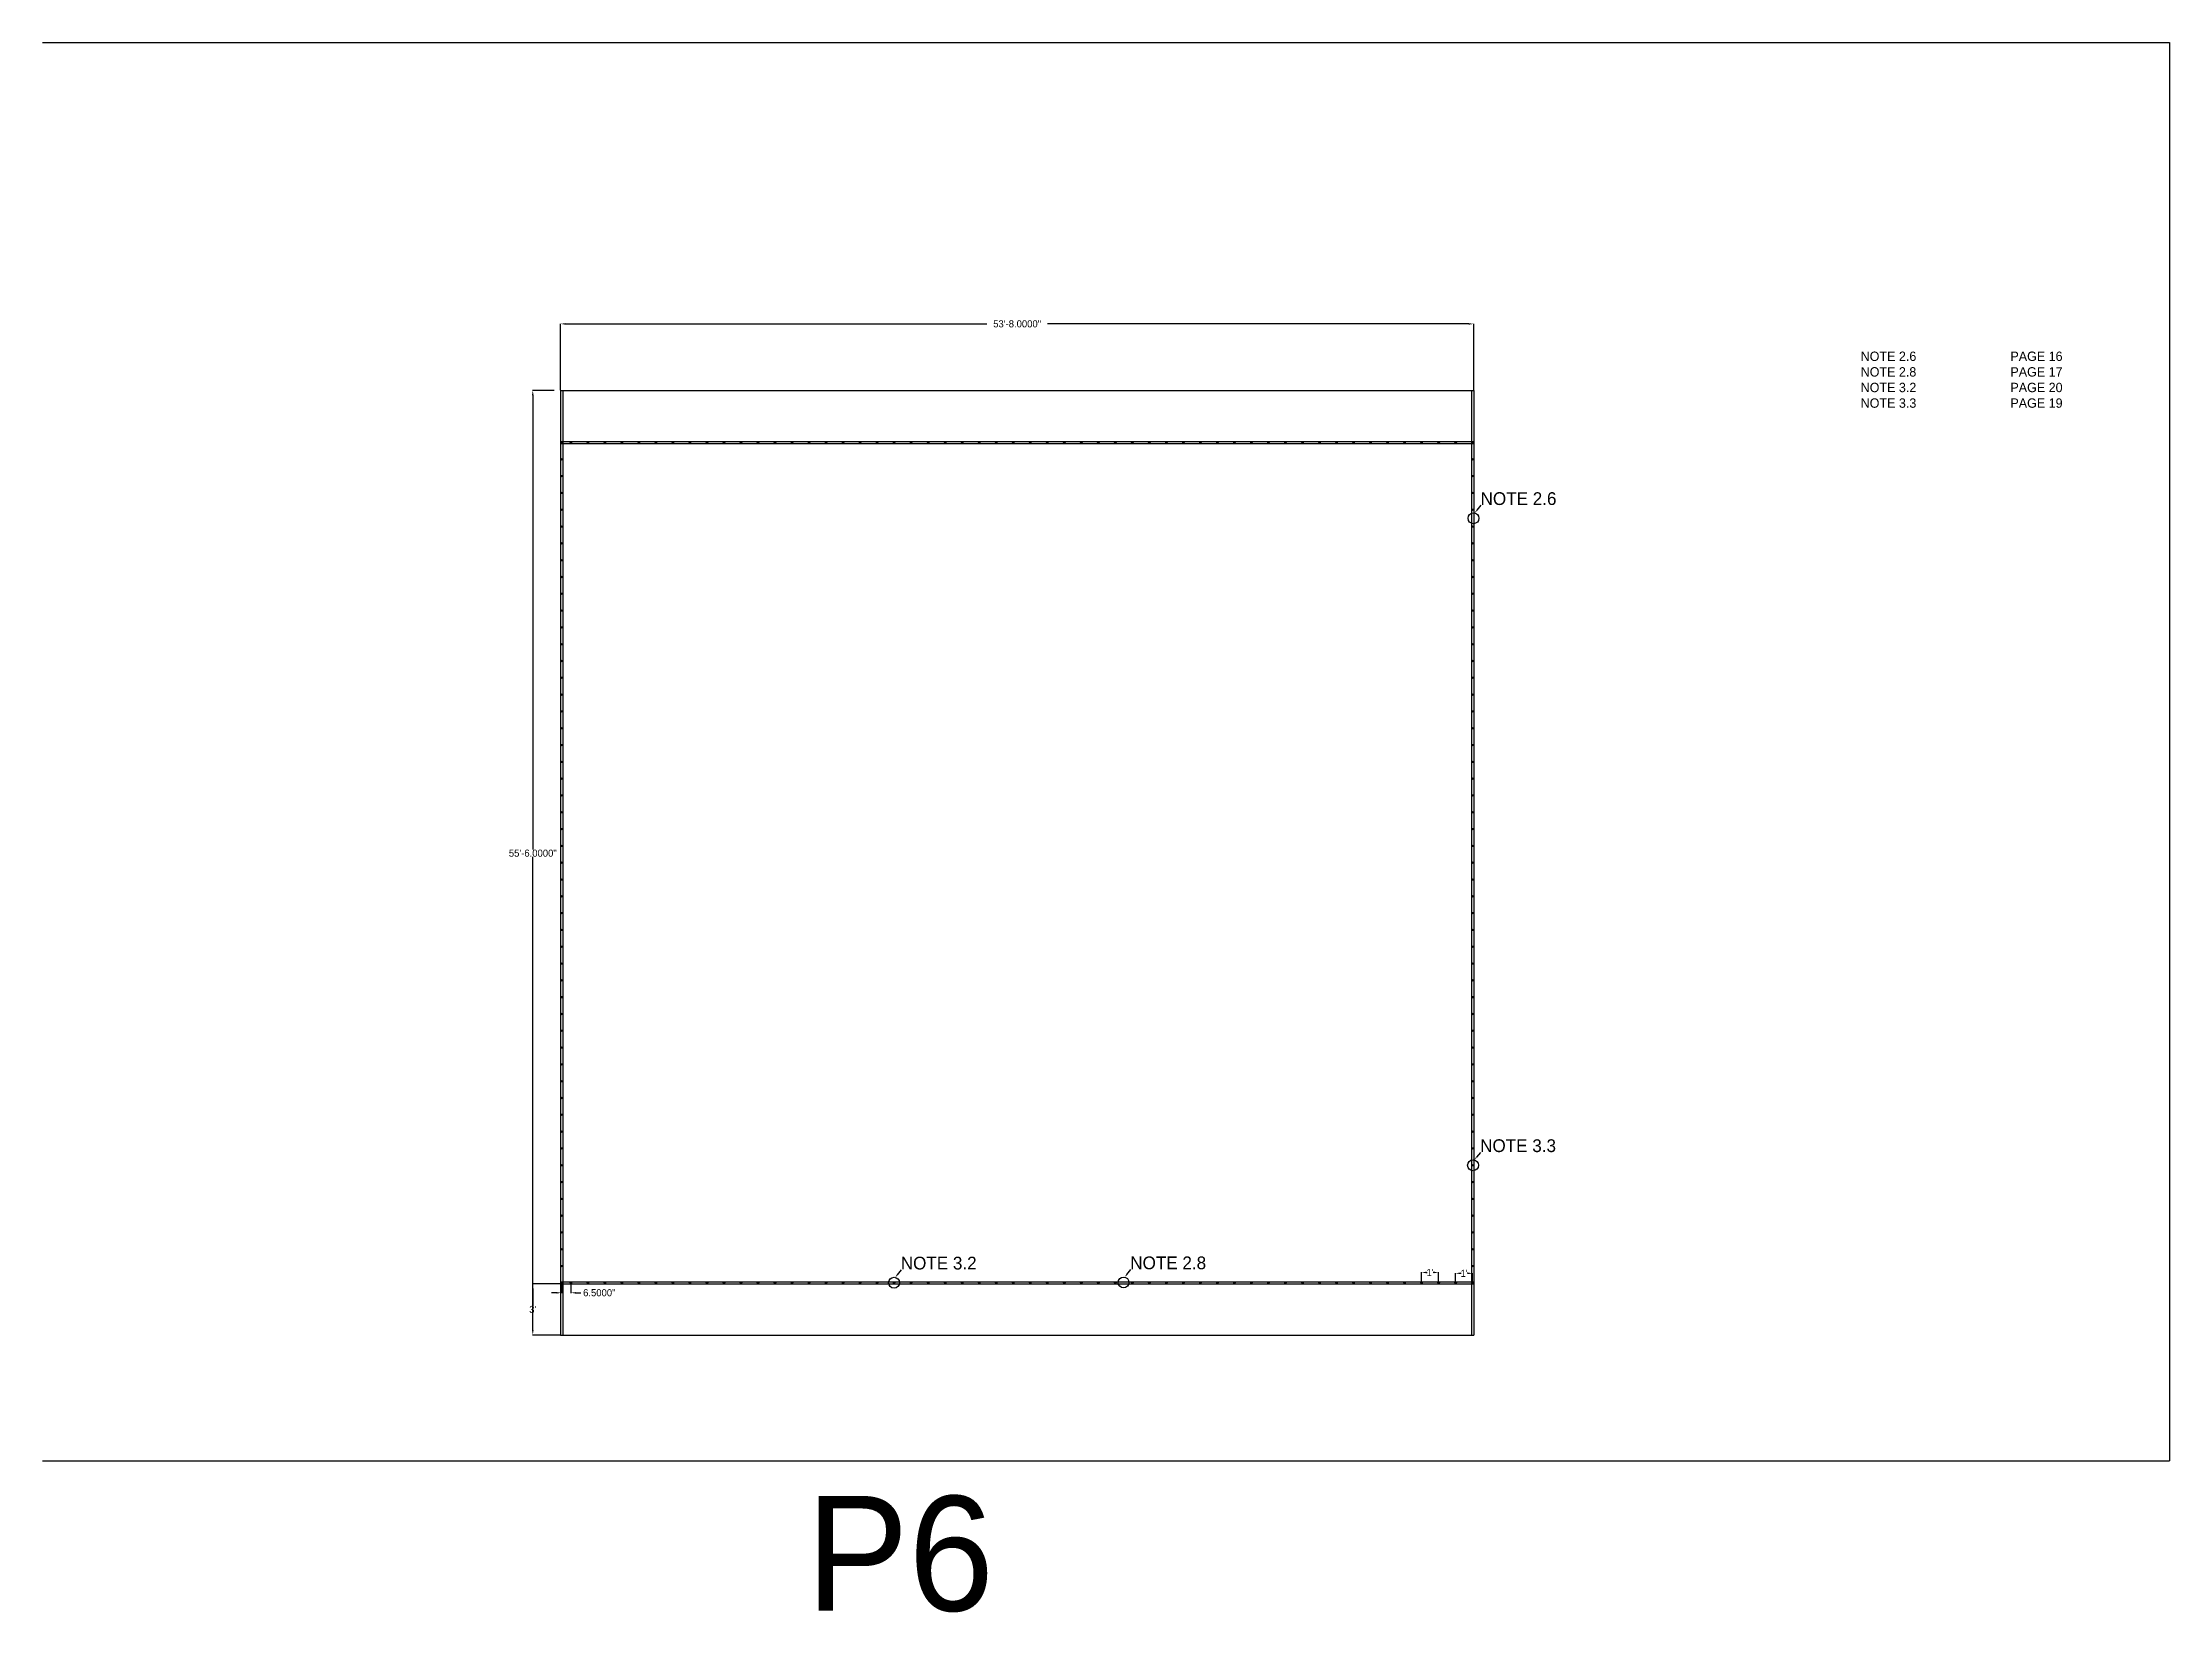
# Model space of a CAD drawing. Header units: inches. Extents: x 1631 to 16634, y 11819 to 13981.
# Drawn here: x 9134 to 10634, y 12874 to 13981 of the extents above; entities that cross this region are included whole.
import ezdxf

# ---------------------------------------------------------------- set-up
doc = ezdxf.new("R2010")
doc.units = ezdxf.units.IN
doc.header["$MEASUREMENT"] = 0
for name, color, linetype in [('DIMENSION', 7, 'Continuous'), ('FINISH', 1, 'Continuous'), ('GROMMET', 7, 'Continuous'), ('TEXT', 7, 'Continuous'), ('WEBB', 5, 'Continuous')]:
    doc.layers.add(name, color=color, linetype=linetype)
doc.dimstyles.get("Standard").update_dxf_attribs({"dimtxt": 2.5, "dimasz": 3.5, "dimexe": 0.18, "dimexo": 0.0625, "dimgap": 0.09, "dimtad": 0, "dimtih": 1, "dimtoh": 1, "dimdec": 4, "dimzin": 0, "dimdsep": 46, "dimlunit": 3, "dimtxsty": 'Standard', "dimcen": 0.09, "dimadec": 0, "dimazin": 0, "dimtfac": 1, "dimtdec": 4, "dimtofl": 0, "dimtmove": 0, "dimatfit": 3, "dimfxl": 0, "dimtolj": 1, "dimtzin": 0, "dimarcsym": 0})

msp = doc.modelspace()

# ---------------------------------------------------------------- texts
at = {"layer": 'TEXT'}
for s, height, p in [('NOTE 2.6', 9, (10147.93757, 13654.70164)), ('NOTE 3.3', 9, (10147.61445, 13198.49427)), ('NOTE 2.8', 9, (9900.86678, 13115.87503)), ('NOTE 3.2', 9, (9739.0251, 13115.71282)), ('P6', 80.977854, (9672.28893, 12875.04751))]:
    msp.add_text(s, height=height, dxfattribs=at).set_placement(p)
at = {"layer": 'TEXT', "insert": (10415.98541, 13762.8571), "char_height": 6.6, "width": 210.3834797, "attachment_point": 1}
msp.add_mtext('NOTE 2.6^I^I^IPAGE 16\\PNOTE 2.8^I^I^IPAGE 17\\PNOTE 3.2^I^I ^IPAGE 20\\PNOTE 3.3^I^I^IPAGE 19', dxfattribs=at)

# ---------------------------------------------------------------- blocks, each defined once
blk = doc.blocks.new('*D120')
at = {"layer": 'DEFPOINTS', "color": 0}
for p in [(9479.5, 13735.5), (9498.6, 13735.5), (9498.6, 13069.5)]:
    blk.add_point(p, dxfattribs=at)
at = {"layer": 'DIMENSION', "color": 0, "lineweight": -2}
for p, q in [((9494.6, 13735.5), (9479.3, 13735.5)), ((9479.5, 13732), (9479.5, 13411.8)), ((9479.5, 13073), (9479.5, 13406.7)), ((9494.6, 13069.5), (9479.3, 13069.5))]:
    blk.add_line(p, q, dxfattribs=at)
at = {"layer": 'DIMENSION', "color": 0}
for points in [[(9478.9, 13732), (9480.1, 13732), (9479.5, 13735.5)], [(9478.9, 13073), (9480.1, 13073), (9479.5, 13069.5)]]:
    blk.add_solid(points, dxfattribs=at)
at = {"layer": 'DIMENSION', "color": 0, "insert": (9479.5, 13409.2), "char_height": 5, "attachment_point": 5}
blk.add_mtext('\\A1;55\'-6.0000"', dxfattribs=at)
blk = doc.blocks.new('*D135')
at = {"layer": 'DEFPOINTS', "color": 0}
for p in [(10142.3, 13113), (10130.3, 13106.2), (10142.3, 13106.2)]:
    blk.add_point(p, dxfattribs=at)
at = {"layer": 'TEXT', "color": 0, "lineweight": -2}
for p, q in [((10130.3, 13106.3), (10130.3, 13113.2)), ((10133.8, 13113), (10134.2, 13113)), ((10138.8, 13113), (10138.5, 13113)), ((10142.3, 13106.3), (10142.3, 13113.2))]:
    blk.add_line(p, q, dxfattribs=at)
at = {"layer": 'TEXT', "color": 0}
for points in [[(10133.8, 13113.6), (10133.8, 13112.4), (10130.3, 13113)], [(10138.8, 13113.6), (10138.8, 13112.4), (10142.3, 13113)]]:
    blk.add_solid(points, dxfattribs=at)
at = {"layer": 'TEXT', "color": 0, "insert": (10136.3, 13113), "char_height": 5, "attachment_point": 5}
blk.add_mtext("\\A1;1'", dxfattribs=at)
blk = doc.blocks.new('*D136')
at = {"layer": 'DEFPOINTS', "color": 0}
for p in [(10106.3, 13113.6), (10106.3, 13106.2), (10118.3, 13106.2)]:
    blk.add_point(p, dxfattribs=at)
at = {"layer": 'TEXT', "color": 0, "lineweight": -2}
for p, q in [((10106.3, 13106.3), (10106.3, 13113.8)), ((10109.8, 13113.6), (10110.2, 13113.6)), ((10114.8, 13113.6), (10114.5, 13113.6)), ((10118.3, 13106.3), (10118.3, 13113.8))]:
    blk.add_line(p, q, dxfattribs=at)
at = {"layer": 'TEXT', "color": 0}
for points in [[(10109.8, 13114.2), (10109.8, 13113), (10106.3, 13113.6)], [(10114.8, 13114.2), (10114.8, 13113), (10118.3, 13113.6)]]:
    blk.add_solid(points, dxfattribs=at)
at = {"layer": 'TEXT', "color": 0, "insert": (10112.3, 13113.6), "char_height": 5, "attachment_point": 5}
blk.add_mtext("\\A1;1'", dxfattribs=at)
blk = doc.blocks.new('*D165')
at = {"layer": 'DEFPOINTS', "color": 0}
for p in [(10143.1, 13782.4), (9499.1, 13735.5), (10143.1, 13735.5)]:
    blk.add_point(p, dxfattribs=at)
at = {"layer": 'DIMENSION', "color": 0, "lineweight": -2}
for p, q in [((9499.1, 13735.6), (9499.1, 13782.5)), ((9502.6, 13782.4), (9799.8, 13782.4)), ((10139.6, 13782.4), (9842.4, 13782.4)), ((10143.1, 13735.6), (10143.1, 13782.5))]:
    blk.add_line(p, q, dxfattribs=at)
at = {"layer": 'DIMENSION', "color": 0}
for points in [[(9502.6, 13782.9), (9502.6, 13781.8), (9499.1, 13782.4)], [(10139.6, 13782.9), (10139.6, 13781.8), (10143.1, 13782.4)]]:
    blk.add_solid(points, dxfattribs=at)
at = {"layer": 'DIMENSION', "color": 0, "insert": (9821.1, 13782.4), "char_height": 5, "attachment_point": 5}
blk.add_mtext('\\A1;53\'-8.0000"', dxfattribs=at)
blk = doc.blocks.new('*D166')
at = {"layer": 'DEFPOINTS', "color": 0}
for p in [(9499.1, 13105.5), (9479.5, 13069.5), (9499.1, 13069.5)]:
    blk.add_point(p, dxfattribs=at)
at = {"layer": 'DIMENSION', "color": 0, "lineweight": -2}
for p, q in [((9499, 13105.5), (9479.3, 13105.5)), ((9479.5, 13102), (9479.5, 13090.1)), ((9479.5, 13073), (9479.5, 13084.9)), ((9499, 13069.5), (9479.3, 13069.5))]:
    blk.add_line(p, q, dxfattribs=at)
at = {"layer": 'DIMENSION', "color": 0}
for points in [[(9478.9, 13102), (9480.1, 13102), (9479.5, 13105.5)], [(9478.9, 13073), (9480.1, 13073), (9479.5, 13069.5)]]:
    blk.add_solid(points, dxfattribs=at)
at = {"layer": 'DIMENSION', "color": 0, "insert": (9479.5, 13087.5), "char_height": 5, "attachment_point": 5}
blk.add_mtext("\\A1;3'", dxfattribs=at)
blk = doc.blocks.new('*D178')
at = {"layer": 'DEFPOINTS', "color": 0}
for p in [(9499.8, 13106.2), (9506.3, 13106.2), (9506.3, 13099.3)]:
    blk.add_point(p, dxfattribs=at)
at = {"layer": 'DIMENSION', "color": 0, "lineweight": -2}
for p, q in [((9496.3, 13099.3), (9492.8, 13099.3)), ((9499.8, 13106.2), (9499.8, 13099.1)), ((9506.3, 13106.2), (9506.3, 13099.1)), ((9509.8, 13099.3), (9513.3, 13099.3))]:
    blk.add_line(p, q, dxfattribs=at)
at = {"layer": 'DIMENSION', "color": 0}
for points in [[(9496.3, 13099.8), (9496.3, 13098.7), (9499.8, 13099.3)], [(9509.8, 13099.8), (9509.8, 13098.7), (9506.3, 13099.3)]]:
    blk.add_solid(points, dxfattribs=at)
at = {"layer": 'DIMENSION', "color": 0, "insert": (9526.4, 13099.3), "char_height": 5, "attachment_point": 5}
blk.add_mtext('\\A1;6.5000"', dxfattribs=at)

# ---------------------------------------------------------------- dimensions: what is measured, and where the dimension line sits
at = {"layer": 'DIMENSION'}
for base, p1, p2, picture, middle in [((10143.09834, 13782.35193), (9499.09834, 13735.49632), (10143.09834, 13735.49632), '*D165', (9821.09834, 13782.35193)), ((9506.34834, 13099.26064), (9499.84834, 13106.24632), (9506.34834, 13106.24632), '*D178', (9526.355, 13099.26064))]:
    dim = msp.add_linear_dim(base=base, p1=p1, p2=p2, dimstyle='Standard', override={"dimtxt": 5}, dxfattribs=at)
    dim.commit()
    dim.dimension.update_dxf_attribs({"geometry": picture, "text_midpoint": middle})
for base, p1, p2, override, picture, middle in [((9479.52544, 13735.49632), (9498.59834, 13069.49632), (9498.59834, 13735.49632), {"dimscale": 1, "dimtxt": 5, "dimexo": 4, "dimcen": 6, "dimatfit": 3}, '*D120', (9479.52544, 13409.24632)), ((9479.52544, 13069.49632), (9499.09834, 13105.49632), (9499.09834, 13069.49632), {"dimtxt": 5}, '*D166', (9479.52544, 13087.51937))]:
    dim = msp.add_linear_dim(base=base, p1=p1, p2=p2, angle=90, dimstyle='Standard', override=override, dxfattribs=at)
    dim.commit()
    dim.dimension.update_dxf_attribs({"geometry": picture, "text_midpoint": middle, "dimtype": 160})
at = {"layer": 'TEXT'}
for base, p1, p2, picture, middle in [((10106.34834, 13113.59501), (10118.34834, 13106.24632), (10106.34834, 13106.24632), '*D136', (10112.34834, 13113.59501)), ((10142.34834, 13113.02806), (10130.34834, 13106.24632), (10142.34834, 13106.24632), '*D135', (10136.34834, 13113.02806))]:
    dim = msp.add_linear_dim(base=base, p1=p1, p2=p2, dimstyle='Standard', override={"dimtxt": 5}, dxfattribs=at)
    dim.commit()
    dim.dimension.update_dxf_attribs({"geometry": picture, "text_midpoint": middle})

# ---------------------------------------------------------------- linework, layer by layer
at = {"layer": 'FINISH'}
for p, q in [((9499.09834, 13735.49632), (10143.09834, 13735.49632)), ((9499.09834, 13069.49632), (10143.09834, 13069.49632))]:
    msp.add_line(p, q, dxfattribs=at)
at = {"layer": 'GROMMET'}
for centre, radius in [((9499.84834, 13698.74632), 0.5), ((9499.84834, 13698.74632), 0.25), ((9506.34834, 13698.74632), 0.5), ((9506.34834, 13698.74632), 0.25), ((9518.34834, 13698.74632), 0.5), ((9518.34834, 13698.74632), 0.25), ((9530.34834, 13698.74632), 0.5), ((9530.34834, 13698.74632), 0.25), ((9542.34834, 13698.74632), 0.5), ((9542.34834, 13698.74632), 0.25), ((9554.34834, 13698.74632), 0.5), ((9554.34834, 13698.74632), 0.25), ((9566.34834, 13698.74632), 0.5), ((9566.34834, 13698.74632), 0.25), ((9578.34834, 13698.74632), 0.5), ((9578.34834, 13698.74632), 0.25), ((9590.34834, 13698.74632), 0.5), ((9590.34834, 13698.74632), 0.25), ((9602.34834, 13698.74632), 0.5), ((9602.34834, 13698.74632), 0.25), ((9614.34834, 13698.74632), 0.5), ((9614.34834, 13698.74632), 0.25), ((9626.34834, 13698.74632), 0.5), ((9626.34834, 13698.74632), 0.25), ((9638.34834, 13698.74632), 0.5), ((9638.34834, 13698.74632), 0.25), ((9650.34834, 13698.74632), 0.5), ((9650.34834, 13698.74632), 0.25), ((9662.34834, 13698.74632), 0.5), ((9662.34834, 13698.74632), 0.25), ((9674.34834, 13698.74632), 0.5), ((9674.34834, 13698.74632), 0.25), ((9686.34834, 13698.74632), 0.5), ((9686.34834, 13698.74632), 0.25), ((9698.34834, 13698.74632), 0.5), ((9698.34834, 13698.74632), 0.25), ((9710.34834, 13698.74632), 0.5), ((9710.34834, 13698.74632), 0.25), ((9722.34834, 13698.74632), 0.5), ((9722.34834, 13698.74632), 0.25), ((9734.34834, 13698.74632), 0.5), ((9734.34834, 13698.74632), 0.25), ((9746.34834, 13698.74632), 0.5), ((9746.34834, 13698.74632), 0.25), ((9758.34834, 13698.74632), 0.5), ((9758.34834, 13698.74632), 0.25), ((9770.34834, 13698.74632), 0.5), ((9770.34834, 13698.74632), 0.25), ((9782.34834, 13698.74632), 0.5), ((9782.34834, 13698.74632), 0.25), ((9794.34834, 13698.74632), 0.5), ((9794.34834, 13698.74632), 0.25), ((9806.34834, 13698.74632), 0.5), ((9806.34834, 13698.74632), 0.25), ((9818.34834, 13698.74632), 0.5), ((9818.34834, 13698.74632), 0.25), ((9830.34834, 13698.74632), 0.5), ((9830.34834, 13698.74632), 0.25), ((9842.34834, 13698.74632), 0.5), ((9842.34834, 13698.74632), 0.25), ((9854.34834, 13698.74632), 0.5), ((9854.34834, 13698.74632), 0.25), ((9866.34834, 13698.74632), 0.5), ((9866.34834, 13698.74632), 0.25), ((9878.34834, 13698.74632), 0.5), ((9878.34834, 13698.74632), 0.25), ((9890.34834, 13698.74632), 0.5), ((9890.34834, 13698.74632), 0.25), ((9902.34834, 13698.74632), 0.5), ((9902.34834, 13698.74632), 0.25), ((9914.34834, 13698.74632), 0.5), ((9914.34834, 13698.74632), 0.25), ((9926.34834, 13698.74632), 0.5), ((9926.34834, 13698.74632), 0.25), ((9938.34834, 13698.74632), 0.5), ((9938.34834, 13698.74632), 0.25), ((9950.34834, 13698.74632), 0.5), ((9950.34834, 13698.74632), 0.25), ((9962.34834, 13698.74632), 0.5), ((9962.34834, 13698.74632), 0.25), ((9974.34834, 13698.74632), 0.5), ((9974.34834, 13698.74632), 0.25), ((9986.34834, 13698.74632), 0.5), ((9986.34834, 13698.74632), 0.25), ((9998.34834, 13698.74632), 0.5), ((9998.34834, 13698.74632), 0.25), ((10010.34834, 13698.74632), 0.5), ((10010.34834, 13698.74632), 0.25), ((10022.34834, 13698.74632), 0.5), ((10022.34834, 13698.74632), 0.25), ((10034.34834, 13698.74632), 0.5), ((10034.34834, 13698.74632), 0.25), ((10046.34834, 13698.74632), 0.5), ((10046.34834, 13698.74632), 0.25), ((10058.34834, 13698.74632), 0.5), ((10058.34834, 13698.74632), 0.25), ((10070.34834, 13698.74632), 0.5), ((10070.34834, 13698.74632), 0.25), ((10082.34834, 13698.74632), 0.5), ((10082.34834, 13698.74632), 0.25), ((10094.34834, 13698.74632), 0.5), ((10094.34834, 13698.74632), 0.25), ((10106.34834, 13698.74632), 0.5), ((10106.34834, 13698.74632), 0.25), ((10118.34834, 13698.74632), 0.5), ((10118.34834, 13698.74632), 0.25), ((10130.34834, 13698.74632), 0.5), ((10130.34834, 13698.74632), 0.25), ((10142.34834, 13698.74632), 0.5), ((10142.34834, 13698.74632), 0.25), ((9499.84834, 13686.89632), 0.5), ((9499.84834, 13686.89632), 0.25), ((10142.34834, 13686.89632), 0.5), ((10142.34834, 13686.89632), 0.25), ((9499.84834, 13675.04632), 0.5), ((9499.84834, 13675.04632), 0.25), ((10142.34834, 13675.04632), 0.5), ((10142.34834, 13675.04632), 0.25), ((9499.84834, 13663.19632), 0.5), ((9499.84834, 13651.34632), 0.5), ((9499.84834, 13663.19632), 0.25), ((9499.84834, 13651.34632), 0.25), ((10142.34834, 13663.19632), 0.5), ((10142.34834, 13651.34632), 0.5), ((10142.34834, 13663.19632), 0.25), ((10142.34834, 13651.34632), 0.25), ((9499.84834, 13639.49632), 0.5), ((9499.84834, 13639.49632), 0.25), ((10142.34834, 13639.49632), 0.5), ((10142.34834, 13639.49632), 0.25), ((9499.84834, 13627.64632), 0.5), ((9499.84834, 13627.64632), 0.25), ((10142.34834, 13627.64632), 0.5), ((10142.34834, 13627.64632), 0.25), ((9499.84834, 13615.79632), 0.5), ((9499.84834, 13615.79632), 0.25), ((10142.34834, 13615.79632), 0.5), ((10142.34834, 13615.79632), 0.25), ((9499.84834, 13603.94632), 0.5), ((9499.84834, 13592.09632), 0.5), ((9499.84834, 13603.94632), 0.25), ((9499.84834, 13592.09632), 0.25), ((10142.34834, 13603.94632), 0.5), ((10142.34834, 13592.09632), 0.5), ((10142.34834, 13603.94632), 0.25), ((10142.34834, 13592.09632), 0.25), ((9499.84834, 13580.24632), 0.5), ((9499.84834, 13580.24632), 0.25), ((10142.34834, 13580.24632), 0.5), ((10142.34834, 13580.24632), 0.25), ((9499.84834, 13568.39632), 0.5), ((9499.84834, 13568.39632), 0.25), ((10142.34834, 13568.39632), 0.5), ((10142.34834, 13568.39632), 0.25), ((9499.84834, 13556.54632), 0.5), ((9499.84834, 13544.69632), 0.5), ((9499.84834, 13556.54632), 0.25), ((10142.34834, 13556.54632), 0.5), ((10142.34834, 13544.69632), 0.5), ((10142.34834, 13556.54632), 0.25), ((9499.84834, 13532.84632), 0.5), ((9499.84834, 13544.69632), 0.25), ((9499.84834, 13532.84632), 0.25), ((10142.34834, 13532.84632), 0.5), ((10142.34834, 13544.69632), 0.25), ((10142.34834, 13532.84632), 0.25), ((9499.84834, 13520.99632), 0.5), ((9499.84834, 13520.99632), 0.25), ((10142.34834, 13520.99632), 0.5), ((10142.34834, 13520.99632), 0.25), ((9499.84834, 13509.14632), 0.5), ((9499.84834, 13509.14632), 0.25), ((10142.34834, 13509.14632), 0.5), ((10142.34834, 13509.14632), 0.25), ((9499.84834, 13497.29632), 0.5), ((9499.84834, 13485.44632), 0.5), ((9499.84834, 13497.29632), 0.25), ((9499.84834, 13485.44632), 0.25), ((10142.34834, 13497.29632), 0.5), ((10142.34834, 13485.44632), 0.5), ((10142.34834, 13497.29632), 0.25), ((10142.34834, 13485.44632), 0.25), ((9499.84834, 13473.59632), 0.5), ((9499.84834, 13473.59632), 0.25), ((10142.34834, 13473.59632), 0.5), ((10142.34834, 13473.59632), 0.25), ((9499.84834, 13461.74632), 0.5), ((9499.84834, 13461.74632), 0.25), ((10142.34834, 13461.74632), 0.5), ((10142.34834, 13461.74632), 0.25), ((9499.84834, 13449.89632), 0.5), ((9499.84834, 13449.89632), 0.25), ((10142.34834, 13449.89632), 0.5), ((10142.34834, 13449.89632), 0.25), ((9499.84834, 13438.04632), 0.5), ((9499.84834, 13426.19632), 0.5), ((9499.84834, 13438.04632), 0.25), ((9499.84834, 13426.19632), 0.25), ((10142.34834, 13438.04632), 0.5), ((10142.34834, 13426.19632), 0.5), ((10142.34834, 13438.04632), 0.25), ((10142.34834, 13426.19632), 0.25), ((9499.84834, 13414.34632), 0.5), ((9499.84834, 13414.34632), 0.25), ((10142.34834, 13414.34632), 0.5), ((10142.34834, 13414.34632), 0.25), ((9499.84834, 13402.49632), 0.5), ((9499.84834, 13402.49632), 0.25), ((10142.34834, 13402.49632), 0.5), ((10142.34834, 13402.49632), 0.25), ((9499.84834, 13390.64632), 0.5), ((9499.84834, 13390.64632), 0.25), ((10142.34834, 13390.64632), 0.5), ((10142.34834, 13390.64632), 0.25), ((9499.84834, 13378.79632), 0.5), ((9499.84834, 13366.94632), 0.5), ((9499.84834, 13378.79632), 0.25), ((9499.84834, 13366.94632), 0.25), ((10142.34834, 13378.79632), 0.5), ((10142.34834, 13366.94632), 0.5), ((10142.34834, 13378.79632), 0.25), ((10142.34834, 13366.94632), 0.25), ((9499.84834, 13355.09632), 0.5), ((9499.84834, 13355.09632), 0.25), ((10142.34834, 13355.09632), 0.5), ((10142.34834, 13355.09632), 0.25), ((9499.84834, 13343.24632), 0.5), ((9499.84834, 13343.24632), 0.25), ((10142.34834, 13343.24632), 0.5), ((10142.34834, 13343.24632), 0.25), ((9499.84834, 13331.39632), 0.5), ((9499.84834, 13319.54632), 0.5), ((9499.84834, 13331.39632), 0.25), ((10142.34834, 13331.39632), 0.5), ((10142.34834, 13319.54632), 0.5), ((10142.34834, 13331.39632), 0.25), ((9499.84834, 13307.69632), 0.5), ((9499.84834, 13319.54632), 0.25), ((9499.84834, 13307.69632), 0.25), ((10142.34834, 13307.69632), 0.5), ((10142.34834, 13319.54632), 0.25), ((10142.34834, 13307.69632), 0.25), ((9499.84834, 13295.84632), 0.5), ((9499.84834, 13295.84632), 0.25), ((10142.34834, 13295.84632), 0.5), ((10142.34834, 13295.84632), 0.25), ((9499.84834, 13283.99632), 0.5), ((9499.84834, 13283.99632), 0.25), ((10142.34834, 13283.99632), 0.5), ((10142.34834, 13283.99632), 0.25), ((9499.84834, 13272.14632), 0.5), ((9499.84834, 13260.29632), 0.5), ((9499.84834, 13272.14632), 0.25), ((9499.84834, 13260.29632), 0.25), ((10142.34834, 13272.14632), 0.5), ((10142.34834, 13260.29632), 0.5), ((10142.34834, 13272.14632), 0.25), ((10142.34834, 13260.29632), 0.25), ((9499.84834, 13248.44632), 0.5), ((9499.84834, 13248.44632), 0.25), ((10142.34834, 13248.44632), 0.5), ((10142.34834, 13248.44632), 0.25), ((9499.84834, 13236.59632), 0.5), ((9499.84834, 13236.59632), 0.25), ((10142.34834, 13236.59632), 0.5), ((10142.34834, 13236.59632), 0.25), ((9499.84834, 13224.74632), 0.5), ((9499.84834, 13224.74632), 0.25), ((10142.34834, 13224.74632), 0.5), ((10142.34834, 13224.74632), 0.25), ((9499.84834, 13212.89632), 0.5), ((9499.84834, 13201.04632), 0.5), ((9499.84834, 13212.89632), 0.25), ((9499.84834, 13201.04632), 0.25), ((10142.34834, 13212.89632), 0.5), ((10142.34834, 13201.04632), 0.5), ((10142.34834, 13212.89632), 0.25), ((10142.34834, 13201.04632), 0.25), ((9499.84834, 13189.19632), 0.5), ((9499.84834, 13189.19632), 0.25), ((10142.34834, 13189.19632), 0.5), ((10142.34834, 13189.19632), 0.25), ((9499.84834, 13177.34632), 0.5), ((9499.84834, 13177.34632), 0.25), ((10142.34834, 13177.34632), 0.5), ((10142.34834, 13177.34632), 0.25), ((9499.84834, 13165.49632), 0.5), ((9499.84834, 13165.49632), 0.25), ((10142.34834, 13165.49632), 0.5), ((10142.34834, 13165.49632), 0.25), ((9499.84834, 13153.64632), 0.5), ((9499.84834, 13141.79632), 0.5), ((9499.84834, 13153.64632), 0.25), ((9499.84834, 13141.79632), 0.25), ((10142.34834, 13153.64632), 0.5), ((10142.34834, 13141.79632), 0.5), ((10142.34834, 13153.64632), 0.25), ((10142.34834, 13141.79632), 0.25), ((9499.84834, 13129.94632), 0.5), ((9499.84834, 13129.94632), 0.25), ((10142.34834, 13129.94632), 0.5), ((10142.34834, 13129.94632), 0.25), ((9499.84834, 13118.09632), 0.5), ((9499.84834, 13118.09632), 0.25), ((10142.34834, 13118.09632), 0.5), ((10142.34834, 13118.09632), 0.25), ((9499.84834, 13106.24632), 0.5), ((9499.84834, 13106.24632), 0.25), ((9506.34834, 13106.24632), 0.5), ((9506.34834, 13106.24632), 0.25), ((9518.34834, 13106.24632), 0.5), ((9518.34834, 13106.24632), 0.25), ((9530.34834, 13106.24632), 0.5), ((9530.34834, 13106.24632), 0.25), ((9542.34834, 13106.24632), 0.5), ((9542.34834, 13106.24632), 0.25), ((9554.34834, 13106.24632), 0.5), ((9554.34834, 13106.24632), 0.25), ((9566.34834, 13106.24632), 0.5), ((9566.34834, 13106.24632), 0.25), ((9578.34834, 13106.24632), 0.5), ((9578.34834, 13106.24632), 0.25), ((9590.34834, 13106.24632), 0.5), ((9590.34834, 13106.24632), 0.25), ((9602.34834, 13106.24632), 0.5), ((9602.34834, 13106.24632), 0.25), ((9614.34834, 13106.24632), 0.5), ((9614.34834, 13106.24632), 0.25), ((9626.34834, 13106.24632), 0.5), ((9626.34834, 13106.24632), 0.25), ((9638.34834, 13106.24632), 0.5), ((9638.34834, 13106.24632), 0.25), ((9650.34834, 13106.24632), 0.5), ((9650.34834, 13106.24632), 0.25), ((9662.34834, 13106.24632), 0.5), ((9662.34834, 13106.24632), 0.25), ((9674.34834, 13106.24632), 0.5), ((9674.34834, 13106.24632), 0.25), ((9686.34834, 13106.24632), 0.5), ((9686.34834, 13106.24632), 0.25), ((9698.34834, 13106.24632), 0.5), ((9698.34834, 13106.24632), 0.25), ((9710.34834, 13106.24632), 0.5), ((9710.34834, 13106.24632), 0.25), ((9722.34834, 13106.24632), 0.5), ((9722.34834, 13106.24632), 0.25), ((9734.34834, 13106.24632), 0.5), ((9734.34834, 13106.24632), 0.25), ((9746.34834, 13106.24632), 0.5), ((9746.34834, 13106.24632), 0.25), ((9758.34834, 13106.24632), 0.5), ((9758.34834, 13106.24632), 0.25), ((9770.34834, 13106.24632), 0.5), ((9770.34834, 13106.24632), 0.25), ((9782.34834, 13106.24632), 0.5), ((9782.34834, 13106.24632), 0.25), ((9794.34834, 13106.24632), 0.5), ((9794.34834, 13106.24632), 0.25), ((9806.34834, 13106.24632), 0.5), ((9806.34834, 13106.24632), 0.25), ((9818.34834, 13106.24632), 0.5), ((9818.34834, 13106.24632), 0.25), ((9830.34834, 13106.24632), 0.5), ((9830.34834, 13106.24632), 0.25), ((9842.34834, 13106.24632), 0.5), ((9842.34834, 13106.24632), 0.25), ((9854.34834, 13106.24632), 0.5), ((9854.34834, 13106.24632), 0.25), ((9866.34834, 13106.24632), 0.5), ((9866.34834, 13106.24632), 0.25), ((9878.34834, 13106.24632), 0.5), ((9878.34834, 13106.24632), 0.25), ((9890.34834, 13106.24632), 0.5), ((9890.34834, 13106.24632), 0.25), ((9902.34834, 13106.24632), 0.5), ((9902.34834, 13106.24632), 0.25), ((9914.34834, 13106.24632), 0.5), ((9914.34834, 13106.24632), 0.25), ((9926.34834, 13106.24632), 0.5), ((9926.34834, 13106.24632), 0.25), ((9938.34834, 13106.24632), 0.5), ((9938.34834, 13106.24632), 0.25), ((9950.34834, 13106.24632), 0.5), ((9950.34834, 13106.24632), 0.25), ((9962.34834, 13106.24632), 0.5), ((9962.34834, 13106.24632), 0.25), ((9974.34834, 13106.24632), 0.5), ((9974.34834, 13106.24632), 0.25), ((9986.34834, 13106.24632), 0.5), ((9986.34834, 13106.24632), 0.25), ((9998.34834, 13106.24632), 0.5), ((9998.34834, 13106.24632), 0.25), ((10010.34834, 13106.24632), 0.5), ((10010.34834, 13106.24632), 0.25), ((10022.34834, 13106.24632), 0.5), ((10022.34834, 13106.24632), 0.25), ((10034.34834, 13106.24632), 0.5), ((10034.34834, 13106.24632), 0.25), ((10046.34834, 13106.24632), 0.5), ((10046.34834, 13106.24632), 0.25), ((10058.34834, 13106.24632), 0.5), ((10058.34834, 13106.24632), 0.25), ((10070.34834, 13106.24632), 0.5), ((10070.34834, 13106.24632), 0.25), ((10082.34834, 13106.24632), 0.5), ((10082.34834, 13106.24632), 0.25), ((10094.34834, 13106.24632), 0.5), ((10094.34834, 13106.24632), 0.25), ((10106.34834, 13106.24632), 0.5), ((10106.34834, 13106.24632), 0.25), ((10118.34834, 13106.24632), 0.5), ((10118.34834, 13106.24632), 0.25), ((10130.34834, 13106.24632), 0.5), ((10130.34834, 13106.24632), 0.25), ((10142.34834, 13106.24632), 0.5), ((10142.34834, 13106.24632), 0.25)]:
    msp.add_circle(centre, radius, dxfattribs=at)
at = {"layer": 'TEXT'}
for p, q in [((9133.76147, 13980.7397), (10633.76147, 13980.7397)), ((10633.76147, 13980.7397), (10633.76147, 12980.7397)), ((10633.76147, 13980.7397), (10633.76147, 12980.7397)), ((10148.2139, 13654.4772), (10145.33319, 13650.99596)), ((10147.89079, 13198.26983), (10145.01008, 13194.78859)), ((9739.30144, 13115.48838), (9736.42073, 13112.00714)), ((9901.14312, 13115.65059), (9898.26241, 13112.16935)), ((9133.76147, 12980.7397), (10633.76147, 12980.7397))]:
    msp.add_line(p, q, dxfattribs=at)
for centre in [(10142.93614, 13645.36163), (10142.61303, 13189.15426), (9734.27367, 13106.37281), (9896.11535, 13106.53502)]:
    msp.add_circle(centre, 3.83358, dxfattribs=at)
for points in [[(10145.02101, 13651.27192), (10145.64538, 13650.72), (10143.67745, 13649.12286)], [(10144.6979, 13195.06455), (10145.32227, 13194.51263), (10143.35434, 13192.91549)], [(9736.35854, 13112.2831), (9736.98291, 13111.73118), (9735.01498, 13110.13404)], [(9898.20023, 13112.4453), (9898.82459, 13111.89339), (9896.85667, 13110.29624)]]:
    msp.add_solid(points, dxfattribs=at)
at = {"layer": 'WEBB'}
for p, q in [((9499.09834, 13735.49632), (9499.09834, 13069.49632)), ((9500.59834, 13735.49632), (9500.59834, 13069.49632)), ((10141.59834, 13735.49632), (10141.59834, 13069.49632)), ((10143.09834, 13735.49632), (10143.09834, 13069.49632)), ((9499.09834, 13699.49632), (10143.09834, 13699.49632)), ((9499.09834, 13697.99632), (10143.09834, 13697.99632)), ((9499.09834, 13106.99632), (10143.09834, 13106.99632)), ((9499.09834, 13105.49632), (10143.09834, 13105.49632))]:
    msp.add_line(p, q, dxfattribs=at)

msp.set_redraw_order([(e.dxf.handle, doc.entitydb.next_handle()) for e in msp.query("TEXT MTEXT ATTDEF DIMENSION ARC_DIMENSION")])  # texts and dimensions are drawn at this point

doc.saveas('drawing.dxf')
